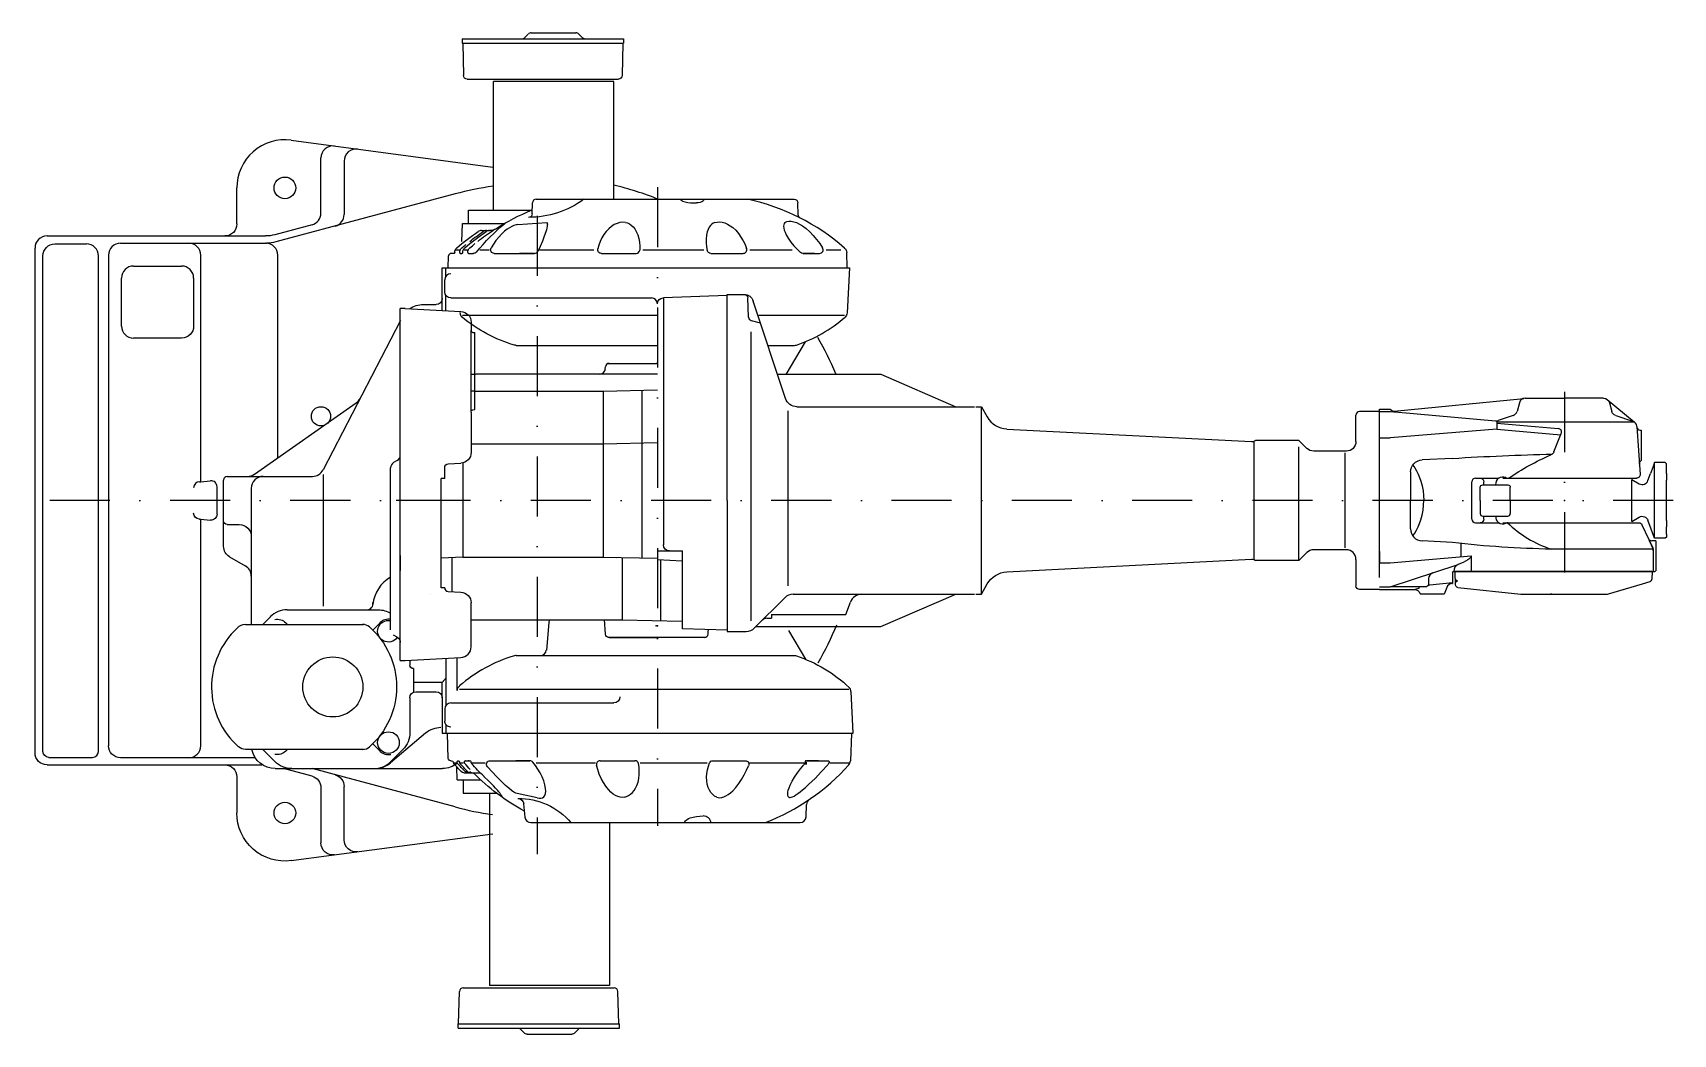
# Model space of a CAD drawing. Extents: x 980 to 2346, y 1056 to 1889.
import ezdxf

# ---------------------------------------------------------------- set-up
doc = ezdxf.new("R2010")
doc.units = 0
doc.header["$LTSCALE"] = 100
for name, pattern in [('DASHDOT', [1, 0.5, -0.25, 0, -0.25]), ('DASHED', [0.75, 0.5, -0.25]), ('GEN7', [15, 10, -2.5, 0, -2.5]), ('PHANTOM', [2.5, 1.25, -0.25, 0.25, -0.25, 0.25, -0.25])]:
    doc.linetypes.add(name, pattern=pattern)
doc.layers.get('0').update_dxf_attribs({"linetype": 'CONTINUOUS'})
doc.layers.add('7', color=4, linetype='GEN7')

msp = doc.modelspace()

# ---------------------------------------------------------------- linework, layer by layer
at = {"linetype": 'CONTINUOUS'}
for p, q in [((1389.2, 1884.578), (1392.6, 1887.968)), ((1395.1, 1888.998), (1432.2, 1888.998)), ((1438.1, 1884.578), (1434.7, 1887.968)), ((1337.5, 1884.008), (1337.5, 1880.498)), ((1337.5, 1883.998), (1471.8, 1883.998)), ((1337.5, 1880.498), (1471.8, 1880.498)), ((1338, 1880.458), (1338.7, 1853.418)), ((1407.8, 1880.498), (1471.8, 1880.498)), ((1471.3, 1880.458), (1470.6, 1853.418)), ((1471.8, 1884.008), (1471.8, 1880.498)), ((1341.7, 1850.498), (1467.6, 1850.498)), ((1363.7, 1741.498), (1363.7, 1848.498)), ((1463.7, 1848.498), (1363.7, 1848.498)), ((1463.7, 1750.498), (1463.7, 1848.498)), ((1195.3, 1799.648), (1363.2, 1777.278)), ((1220, 1738.958), (1220, 1784.928)), ((1239.3, 1782.358), (1239.3, 1737.928)), ((1150, 1729.998), (1150, 1759.998)), ((1331.7, 1754.998), (1182.5, 1715.018)), ((1399.1, 1750.498), (1613.9, 1750.498)), ((1342.9, 1730.498), (1342.9, 1741.498)), ((1342.9, 1741.498), (1395.6, 1741.498)), ((1395.8, 1738.378), (1396.1, 1747.598)), ((1617.3, 1737.498), (1616.9, 1747.598)), ((1212.6, 1729.298), (1181.7, 1721.018)), ((1337.2, 1715.498), (1337.8, 1730.498)), ((1337.8, 1730.498), (1372.9, 1730.498)), ((1342.9, 1730.498), (1372.9, 1730.498)), ((1353.6, 1724.498), (1360.8, 1724.498)), ((1384, 1729.558), (1407.9, 1731.258)), ((982, 1289.998), (982, 1709.998)), ((992, 1719.998), (1140, 1719.998)), ((998.6, 1713.398), (1024.8, 1713.398)), ((1053.1, 1713.998), (1174.7, 1713.998)), ((1140, 1719.998), (1173.9, 1719.998)), ((1332.4, 1708.498), (1335.3, 1708.498)), ((1339.3, 1708.498), (1342, 1708.498)), ((1352.2, 1708.498), (1360.1, 1708.498)), ((1401.9, 1708.498), (1447.1, 1708.498)), ((1488, 1708.498), (1538.7, 1708.498)), ((1576.9, 1708.498), (1612.3, 1708.498)), ((1640.6, 1708.498), (1652.7, 1708.498)), ((988.6, 1291.218), (988.6, 1703.398)), ((1034.8, 1291.218), (1034.8, 1703.398)), ((1043.1, 1703.998), (1043.1, 1295.998)), ((1064, 1694.998), (1104, 1694.998)), ((1120, 1515.518), (1120, 1703.998)), ((1184.1, 1535.678), (1184.1, 1703.998)), ((1321, 1693.498), (1660, 1693.498)), ((1321, 1658.288), (1321, 1693.498)), ((1324, 1686.458), (1324, 1693.498)), ((1326, 1693.498), (1326.3, 1703.568)), ((1330.5, 1705.498), (1328.3, 1705.498)), ((1336.3, 1705.498), (1337.2, 1705.498)), ((1343.1, 1705.498), (1347.1, 1705.498)), ((1347.1, 1705.498), (1346.5, 1705.498)), ((1364.2, 1705.498), (1397.7, 1705.498)), ((1397.7, 1705.498), (1385.2, 1705.498)), ((1453.4, 1705.498), (1482.3, 1705.498)), ((1544.5, 1705.498), (1571.4, 1705.498)), ((1630.8, 1705.498), (1621, 1705.498)), ((1621.2, 1705.498), (1635, 1705.498)), ((1658, 1693.498), (1657.6, 1706.348)), ((1660, 1693.498), (1658, 1656.078)), ((1054, 1644.998), (1054, 1684.998)), ((1114, 1684.998), (1114, 1644.998)), ((1323, 1673.498), (1323, 1683.498)), ((1324, 1657.718), (1324, 1670.538)), ((1328, 1668.498), (1495, 1668.498)), ((1558, 1670.378), (1505, 1668.528)), ((1505, 1668.528), (1505, 1462.998)), ((1558, 1499.998), (1558, 1671.378)), ((1558, 1671.378), (1572.2, 1671.378)), ((1575.9, 1652.598), (1575.4, 1668.478)), ((1606.7, 1584.848), (1579.8, 1665.898)), ((1286, 1366.858), (1286, 1659.728)), ((1290, 1659.728), (1286, 1659.728)), ((1290, 1659.728), (1336.5, 1657.288)), ((1304.2, 1662.998), (1315, 1662.998)), ((1305.2, 1662.998), (1316, 1662.998)), ((1337.8, 1653.998), (1500.2, 1653.998)), ((1584.5, 1653.998), (1655.9, 1653.998)), ((1286.1, 1649.708), (1221.8, 1525.398)), ((1345, 1648.308), (1345, 1641.728)), ((1345, 1573.528), (1345, 1641.728)), ((1346.5, 1639.788), (1348, 1639.718)), ((1348, 1575.548), (1348, 1639.718)), ((1578, 1399.968), (1578, 1640.318)), ((1578.1, 1649.798), (1585.7, 1647.788)), ((1104, 1634.998), (1064, 1634.998)), ((1382.6, 1628.998), (1500, 1628.998)), ((1592.1, 1628.998), (1614.2, 1628.998)), ((1607.3, 1604.778), (1623.2, 1632.048)), ((1458.8, 1613.998), (1499, 1613.998)), ((1459.8, 1613.998), (1500, 1613.998)), ((1499.6, 1613.998), (1499, 1613.998)), ((1500, 1613.998), (1500, 1613.998)), ((1345, 1604.998), (1348.5, 1604.998)), ((1500, 1604.998), (1348.9, 1604.998)), ((1499, 1604.998), (1349, 1604.998)), ((1456.7, 1609.698), (1456.8, 1611.168)), ((1600, 1604.998), (1685.9, 1604.998)), ((1685.9, 1604.998), (1748.44, 1577.998)), ((1348.2, 1590.908), (1455, 1590.908)), ((1455, 1590.908), (1500, 1591.908)), ((1455, 1590.908), (1455, 1507.788)), ((1487, 1591.618), (1487, 1507.078)), ((2113.24, 1574.308), (2221.25, 1584.878)), ((2222.34, 1584.998), (2255, 1584.998)), ((2287.66, 1584.998), (2255, 1584.998)), ((2290.6, 1584.108), (2313.17, 1565.338)), ((1164.6, 1521.798), (1249.4, 1581.178)), ((1345, 1573.528), (1345, 1540.058)), ((1346.5, 1575.468), (1348, 1575.548)), ((1609, 1428.858), (1609, 1574.668)), ((1616.2, 1577.998), (1764, 1577.998)), ((1765, 1577.998), (1769.71, 1577.998)), ((1769.71, 1421.998), (1769.71, 1577.998)), ((1769.71, 1577.998), (1774.58, 1569.478)), ((2081.5, 1548.998), (2081.5, 1570.998)), ((2101, 1573.998), (2084.5, 1573.998)), ((2101, 1499.998), (2101, 1575.998)), ((2101, 1575.998), (2110, 1575.998)), ((2101, 1573.998), (2109.79, 1573.998)), ((2110, 1575.998), (2110.9, 1575.098)), ((2110.21, 1573.978), (2114, 1573.648)), ((2114, 1573.648), (2197.78, 1566.318)), ((2212.3, 1570.638), (2199.77, 1566.548)), ((2217.51, 1581.288), (2215.58, 1574.098)), ((2292.49, 1581.288), (2294.42, 1574.098)), ((2297.7, 1570.638), (2311.8, 1566.038)), ((1790.91, 1559.428), (1994.6, 1548.928)), ((2101, 1435.998), (2101, 1563.998)), ((2198.8, 1559.208), (2110, 1551.998)), ((2198.8, 1566.338), (2198.8, 1559.208)), ((2313.6, 1564.998), (2198.8, 1564.998)), ((2198.8, 1564.228), (2249.91, 1559.758)), ((2198.8, 1559.208), (2251.99, 1554.548)), ((2315.23, 1561.638), (2318.03, 1521.708)), ((2318.25, 1558.498), (2319, 1558.498)), ((2319, 1558.498), (2319, 1533.138)), ((1345, 1547.098), (1455, 1547.098)), ((1455, 1547.098), (1500, 1548.098)), ((1996.79, 1450.698), (1996.79, 1549.298)), ((2034, 1549.998), (1997.96, 1549.998)), ((2034, 1549.998), (2040.66, 1543.338)), ((2034, 1449.998), (2034, 1544.638)), ((2101, 1551.998), (2110, 1551.998)), ((2246.33, 1540.558), (2252.43, 1555.638)), ((1283.5, 1533.318), (1280.5, 1531.588)), ((1325.8, 1530.518), (1336.5, 1531.068)), ((1338, 1530.938), (1338, 1452.878)), ((1455, 1535.998), (1455, 1452.878)), ((1487, 1536.708), (1487, 1452.258)), ((2073.5, 1540.998), (2046.31, 1540.998)), ((2072.45, 1460.498), (2072.45, 1539.498)), ((2162, 1534.998), (2136.48, 1533.678)), ((2330, 1531.498), (2328.54, 1527.498)), ((2330, 1499.998), (2330, 1531.498)), ((2339, 1531.498), (2330, 1531.498)), ((2340, 1530.498), (2339, 1531.498)), ((2340, 1527.498), (2340, 1530.498)), ((1120, 1515.518), (1127.9, 1516.328)), ((1139, 1461.768), (1139, 1516.998)), ((1142, 1519.998), (1212.9, 1519.998)), ((1222, 1411.918), (1222, 1521.518)), ((1278, 1392.268), (1278, 1527.258)), ((1323, 1518.318), (1320, 1518.318)), ((1320, 1451.878), (1320, 1518.318)), ((1320, 1427.418), (1320, 1518.318)), ((1323, 1520.858), (1323, 1527.518)), ((1323, 1518.318), (1323, 1520.858)), ((2127, 1523.688), (2127, 1499.998)), ((2181, 1518.498), (2199.13, 1518.498)), ((2203.71, 1518.498), (2315.03, 1518.498)), ((2311.05, 1482.498), (2311.05, 1517.498)), ((2311.05, 1517.498), (2317.34, 1513.858)), ((2324.54, 1516.478), (2326.72, 1522.498)), ((2328.54, 1527.498), (2326.72, 1522.498)), ((2340, 1522.498), (2340, 1527.498)), ((2340, 1522.498), (2340, 1516.748)), ((2340, 1483.248), (2340, 1516.748)), ((1119, 1515.518), (1120, 1515.518)), ((1133.5, 1488.638), (1133.5, 1511.358)), ((1162, 1509.998), (1162, 1396.868)), ((1455, 1508.288), (1455, 1508.288)), ((2178, 1499.998), (2178, 1515.498)), ((2185, 1499.998), (2185, 1510.998)), ((2187, 1512.998), (2208, 1512.998)), ((2188, 1512.998), (2188, 1515.498)), ((2210, 1499.998), (2210, 1510.998)), ((1558, 1499.998), (1558, 1390.998)), ((2127, 1476.298), (2127, 1499.998)), ((2178, 1484.498), (2178, 1499.998)), ((2185, 1499.998), (2185, 1488.998)), ((2210, 1499.998), (2210, 1488.998)), ((2330, 1468.498), (2330, 1499.998)), ((1119, 1484.478), (1120, 1484.478)), ((1120, 1295.998), (1120, 1484.478)), ((1120, 1484.478), (1127.9, 1483.658)), ((1142, 1479.998), (1152, 1479.998)), ((2181, 1481.498), (2199.13, 1481.498)), ((2187, 1486.998), (2208, 1486.998)), ((2188, 1484.498), (2188, 1486.998)), ((2203.71, 1481.498), (2316.83, 1481.498)), ((2311.05, 1482.498), (2317.34, 1486.128)), ((2319.55, 1479.758), (2325.27, 1467.498)), ((2330, 1468.498), (2324.54, 1483.508)), ((2340, 1483.248), (2340, 1477.998)), ((2340, 1471.998), (2340, 1477.998)), ((1455, 1464.498), (1455, 1464.498)), ((2162, 1464.998), (2136.48, 1466.318)), ((2168.68, 1464.228), (2168.68, 1453.098)), ((2325.27, 1467.498), (2328.53, 1460.498)), ((2325.59, 1466.798), (2329, 1459.498)), ((2331, 1466.498), (2327.65, 1466.498)), ((2339, 1468.498), (2330, 1468.498)), ((2331, 1466.498), (2331, 1441.318)), ((2340, 1469.498), (2339, 1468.498)), ((2340, 1471.998), (2340, 1469.498)), ((1144, 1453.108), (1157, 1445.598)), ((1338, 1452.878), (1320, 1451.878)), ((1329, 1452.378), (1329, 1424.248)), ((1338, 1452.878), (1455, 1452.878)), ((1455, 1452.888), (1500, 1451.888)), ((1455, 1452.878), (1465.7, 1452.638)), ((1471, 1400.748), (1471, 1452.238)), ((1500, 1457.998), (1521, 1457.998)), ((1500, 1450.938), (1520.7, 1449.798)), ((1503, 1400.028), (1503, 1450.778)), ((1521, 1393.288), (1521, 1457.998)), ((1790.91, 1440.558), (1994.6, 1451.058)), ((2034, 1449.998), (1997.96, 1449.998)), ((2034, 1449.998), (2040.66, 1456.648)), ((2073.5, 1458.998), (2046.31, 1458.998)), ((2081.5, 1450.998), (2081.5, 1428.998)), ((2101, 1457.498), (2101, 1448.498)), ((2101, 1447.998), (2110, 1447.998)), ((2110, 1447.998), (2177.29, 1453.848)), ((2177.29, 1453.848), (2177.29, 1440.998)), ((2329, 1459.498), (2244.13, 1459.498)), ((2329, 1459.498), (2329, 1440.998)), ((2110, 1427.998), (2166.51, 1446.718)), ((2142, 1434.988), (2142, 1430.998)), ((2162, 1440.198), (2162, 1430.998)), ((2162.8, 1440.998), (2255, 1440.998)), ((2328, 1440.998), (2164, 1440.998)), ((2164.4, 1429.568), (2164, 1440.998)), ((2255, 1440.998), (2328, 1440.998)), ((2321, 1440.998), (2330.34, 1440.998)), ((2328, 1440.998), (2327.77, 1434.428)), ((1311, 1421.358), (1311, 1421.358)), ((1311, 1421.358), (1311, 1421.358)), ((1311, 1421.358), (1311, 1421.358)), ((1311, 1421.358), (1311, 1421.358)), ((1323, 1427.418), (1320, 1427.418)), ((1323, 1427.418), (1323, 1427.268)), ((1325.8, 1424.268), (1336.5, 1423.708)), ((1336, 1421.358), (1336, 1421.358)), ((1336, 1421.358), (1336, 1421.358)), ((1336, 1421.358), (1336, 1421.358)), ((1336, 1421.358), (1336, 1421.358)), ((1613.1, 1421.998), (1764, 1421.998)), ((1685.9, 1394.998), (1748.44, 1421.998)), ((1765, 1421.998), (1769.71, 1421.998)), ((1769.71, 1421.998), (1774.58, 1430.508)), ((2101, 1425.998), (2084.5, 1425.998)), ((2101, 1427.998), (2110, 1427.998)), ((2101, 1425.998), (2130.77, 1425.998)), ((2139, 1427.998), (2110.13, 1427.998)), ((2155, 1421.998), (2135, 1421.998)), ((2143.09, 1429.878), (2161.98, 1431.698)), ((2157.06, 1427.658), (2155, 1421.998)), ((2161.28, 1430.928), (2162, 1430.998)), ((2166.18, 1427.658), (2218.73, 1422.018)), ((2219.27, 1421.998), (2255, 1421.998)), ((2244.44, 1421.998), (2243.5, 1421.998)), ((2255, 1421.998), (2290.27, 1421.998)), ((2291.7, 1422.208), (2320.05, 1430.688)), ((2320.07, 1430.698), (2326.35, 1432.578)), ((1192, 1408.998), (1267.8, 1408.998)), ((1345, 1403.728), (1345, 1414.728)), ((1580.9, 1393.928), (1606.1, 1419.068)), ((1657, 1404.998), (1660.8, 1415.418)), ((1157.1, 1396.868), (1255.3, 1396.868)), ((1171.6, 1396.868), (1177.9, 1403.138)), ((1192.1, 1396.868), (1190.7, 1398.248)), ((1263.1, 1392.208), (1269.2, 1398.248)), ((1345, 1378.278), (1345, 1403.728)), ((1345, 1400.748), (1471, 1400.748)), ((1409.6, 1398.428), (1407.6, 1375.558)), ((1456.8, 1388.818), (1456.1, 1400.988)), ((1471, 1400.748), (1520.4, 1399.648)), ((1558, 1391.998), (1521, 1393.288)), ((1582, 1394.998), (1685.9, 1394.998)), ((1591.1, 1401.998), (1595, 1401.998)), ((1595, 1404.998), (1657, 1404.998)), ((1595, 1404.998), (1595, 1401.998)), ((1283.5, 1386.208), (1280.5, 1387.938)), ((1539.2, 1385.998), (1458.8, 1385.998)), ((1459.8, 1385.998), (1500, 1385.998)), ((1540.2, 1385.998), (1500, 1385.998)), ((1542.2, 1388.818), (1542.3, 1390.288)), ((1558, 1390.998), (1573.9, 1390.998)), ((1609.3, 1391.758), (1623.2, 1367.938)), ((1286, 1366.858), (1290, 1366.858)), ((1290, 1366.858), (1336.5, 1369.288)), ((1294, 1367.068), (1294, 1363.058)), ((1324, 1368.638), (1324, 1353.108)), ((1333.4, 1341.758), (1333.4, 1369.128)), ((1382.6, 1370.998), (1610.4, 1370.998)), ((1609.3, 1370.998), (1614.2, 1370.998)), ((1297, 1360.058), (1297, 1340.448)), ((1324, 1353.108), (1324, 1329.458)), ((1297, 1348.868), (1321, 1348.868)), ((1299, 1340.868), (1316, 1340.868)), ((1321, 1335.868), (1321, 1347.618)), ((1321.8, 1349.748), (1323.1, 1350.988)), ((1335.4, 1342.998), (1659.4, 1342.998)), ((1663, 1306.498), (1661.2, 1341.048)), ((1294, 1335.868), (1294, 1306.918)), ((1321, 1335.868), (1321, 1306.498)), ((1323, 1326.498), (1323, 1316.498)), ((1328, 1331.498), (1463.9, 1331.498)), ((1324, 1313.538), (1324, 1306.498)), ((1269.2, 1291.478), (1263.1, 1297.518)), ((1307, 1306.278), (1277.9, 1281.708)), ((1321, 1306.498), (1663, 1306.498)), ((1326, 1285.428), (1325.2, 1306.198)), ((1661.5, 1306.198), (1660.7, 1283.288)), ((993.6, 1286.218), (1029.8, 1286.218)), ((1165.2, 1285.998), (1053.1, 1285.998)), ((1255.5, 1292.868), (1157.1, 1292.868)), ((1171.6, 1292.868), (1181.6, 1282.848)), ((1190.7, 1291.478), (1192.1, 1292.868)), ((1278.2, 1282.848), (1288.1, 1292.778)), ((1328, 1283.498), (1328.7, 1283.498)), ((1334.4, 1283.498), (1334.4, 1283.498)), ((1340.3, 1283.498), (1344, 1283.498)), ((1343.2, 1283.498), (1342.5, 1283.498)), ((1360.9, 1283.498), (1394, 1283.498)), ((1394.8, 1283.498), (1382.3, 1283.498)), ((1452.3, 1283.498), (1481.4, 1283.498)), ((1546.3, 1283.498), (1573.2, 1283.498)), ((1623.9, 1283.498), (1642, 1283.498)), ((1634.1, 1283.498), (1624.4, 1283.498)), ((992, 1279.998), (1140, 1279.998)), ((1140, 1279.998), (1170.9, 1279.998)), ((1150, 1269.998), (1150, 1239.998)), ((1182, 1276.998), (1321.2, 1276.998)), ((1212.6, 1270.688), (1188.9, 1277.028)), ((1331.7, 1244.988), (1212.6, 1276.898)), ((1330.2, 1281.848), (1330.2, 1282.048)), ((1333.1, 1281.498), (1330.7, 1281.498)), ((1333.5, 1267.498), (1333.1, 1278.188)), ((1333.5, 1281.848), (1333.4, 1282.458)), ((1335.5, 1281.848), (1335.4, 1282.528)), ((1338.5, 1281.498), (1336.2, 1281.498)), ((1338.9, 1273.498), (1346.8, 1273.498)), ((1339.4, 1281.848), (1339.3, 1282.458)), ((1341.5, 1273.498), (1346.3, 1273.498)), ((1345.1, 1281.848), (1345, 1282.528)), ((1345.3, 1273.498), (1352.3, 1273.498)), ((1356.6, 1281.498), (1345.5, 1281.498)), ((1448.6, 1281.498), (1399.2, 1281.498)), ((1541.4, 1281.498), (1485.6, 1281.498)), ((1621.8, 1281.498), (1577.1, 1281.498)), ((1622.4, 1280.988), (1624.4, 1280.988)), ((1622.8, 1281.998), (1624.4, 1281.998)), ((1659.7, 1281.498), (1643.5, 1281.498)), ((1220, 1261.028), (1220, 1215.058)), ((1239.3, 1217.628), (1239.3, 1262.068)), ((1333.5, 1267.498), (1353, 1267.498)), ((1338.3, 1267.498), (1338.3, 1256.498)), ((1338.3, 1256.498), (1366.1, 1256.498)), ((1360.2, 1256.498), (1360.2, 1096.498)), ((1400, 1252.468), (1383.4, 1256.098)), ((1389.9, 1236.558), (1388.9, 1247.488)), ((1623.8, 1236.818), (1624.2, 1247.148)), ((1394.8, 1231.998), (1618.8, 1231.998)), ((1460.2, 1231.998), (1460.2, 1096.498)), ((1195.3, 1200.348), (1363.2, 1222.718)), ((1338.3, 1094.498), (1464.1, 1094.498)), ((1460.2, 1096.498), (1360.2, 1096.498)), ((1334.6, 1064.528), (1335.3, 1091.568)), ((1467.9, 1064.528), (1467.1, 1091.568)), ((1334.1, 1064.498), (1468.4, 1064.498)), ((1334.1, 1060.988), (1334.1, 1064.498)), ((1334.1, 1060.998), (1468.4, 1060.998)), ((1385.8, 1060.408), (1389.2, 1057.018)), ((1391.7, 1055.998), (1428.8, 1055.998)), ((1404.3, 1064.498), (1468.4, 1064.498)), ((1434.6, 1060.408), (1431.3, 1057.018)), ((1468.4, 1060.988), (1468.4, 1064.498))]:
    msp.add_line(p, q, dxfattribs=at)
at = {"linetype": 'PHANTOM'}
for p, q in [((1348, 1639.718), (1348.2, 1639.708)), ((1348, 1575.548), (1348.2, 1575.548)), ((2101, 1427.998), (2101.25, 1427.998))]:
    msp.add_line(p, q, dxfattribs=at)
at = {"linetype": 'DASHED'}
for p, q in [((1348.2, 1590.908), (1345, 1590.908)), ((1344.8, 1547.098), (1345, 1547.098)), ((1286, 1454.108), (1286, 1441.608))]:
    msp.add_line(p, q, dxfattribs=at)
at = {"linetype": 'DASHDOT'}
msp.add_line((1320, 1499.998), (1282.5, 1499.998), dxfattribs=at)
at = {"linetype": 'CONTINUOUS'}
for points in [[(1519.3, 1750.498, 0), (1519.4, 1750.128, 0), (1519.7, 1749.758, 0), (1520.3, 1749.378, 0), (1521, 1749.008, 0), (1522, 1748.668, 0), (1523.2, 1748.348, 0), (1525.3, 1747.958, 0), (1527.7, 1747.668, 0), (1530.2, 1747.508, 0), (1532.6, 1747.458, 0)], [(1538.8, 1750.498, 0), (1538.7, 1749.938, 0), (1538.4, 1749.378, 0), (1537.8, 1748.838, 0), (1537, 1748.348, 0), (1535.6, 1747.848, 0), (1534.1, 1747.548, 0), (1532.6, 1747.458, 0)], [(1384, 1729.558, 0), (1382.4, 1729.318, 0), (1380.6, 1728.798, 0), (1378.8, 1727.998, 0), (1376.8, 1726.908, 0), (1374.9, 1725.538, 0), (1372.8, 1723.888, 0), (1370.4, 1721.598, 0), (1368, 1718.998, 0), (1365.7, 1716.158, 0), (1363.6, 1713.148, 0), (1361.6, 1710.038, 0)], [(1407.9, 1731.258, 0), (1408.2, 1731.008, 0), (1408.4, 1730.568, 0), (1408.5, 1729.918, 0), (1408.4, 1729.058, 0), (1408.3, 1727.988, 0), (1408.1, 1726.708, 0), (1407.7, 1725.238, 0), (1407.2, 1723.578, 0), (1405.9, 1719.818, 0), (1404.3, 1715.668, 0), (1402.4, 1711.378, 0), (1400.4, 1707.178, 0)], [(1473.4, 1731.258, 0), (1471.2, 1731.398, 0), (1468.9, 1731.158, 0), (1466.5, 1730.508, 0), (1464.1, 1729.438, 0), (1461.8, 1727.938, 0), (1459.5, 1726.028, 0), (1457.4, 1723.748, 0), (1455.5, 1721.168, 0), (1453.9, 1718.338, 0), (1452.5, 1715.358, 0), (1451.3, 1712.278, 0), (1450.5, 1709.188, 0)], [(1473.4, 1731.258, 0), (1475.1, 1730.868, 0), (1476.7, 1730.138, 0), (1478.3, 1729.078, 0), (1479.9, 1727.658, 0), (1481.3, 1725.918, 0), (1482.5, 1723.858, 0), (1483.7, 1721.058, 0), (1484.6, 1717.988, 0), (1485.1, 1714.758, 0), (1485.3, 1711.498, 0), (1485.3, 1708.288, 0)], [(1547.9, 1731.258, 0), (1546.6, 1730.768, 0), (1545.4, 1729.948, 0), (1544.2, 1728.788, 0), (1543.2, 1727.298, 0), (1542.3, 1725.478, 0), (1541.6, 1723.378, 0), (1541, 1720.538, 0), (1540.7, 1717.458, 0), (1540.7, 1714.248, 0), (1541, 1711.028, 0), (1541.5, 1707.898, 0)], [(1547.9, 1731.258, 0), (1549.8, 1731.608, 0), (1551.9, 1731.668, 0), (1554, 1731.408, 0), (1556.2, 1730.808, 0), (1558.4, 1729.868, 0), (1560.6, 1728.578, 0), (1562.8, 1726.968, 0), (1565.2, 1724.698, 0), (1567.5, 1722.068, 0), (1569.6, 1719.148, 0), (1571.4, 1716.028, 0), (1573, 1712.778, 0), (1574.3, 1709.488, 0)], [(1606.1, 1731.258, 0), (1605.6, 1730.428, 0), (1605.2, 1729.368, 0), (1605.1, 1728.098, 0), (1605.2, 1726.608, 0), (1605.6, 1724.918, 0), (1606.3, 1723.048, 0), (1607.3, 1721.038, 0), (1609, 1718.048, 0), (1611.2, 1714.978, 0), (1613.7, 1711.918, 0), (1616.4, 1708.998, 0), (1619.2, 1706.288, 0)], [(1606.1, 1731.258, 0), (1607.7, 1731.908, 0), (1609.5, 1732.248, 0), (1611.4, 1732.238, 0), (1613.6, 1731.848, 0), (1615.9, 1731.078, 0), (1618.4, 1729.918, 0), (1620.9, 1728.378, 0), (1623.9, 1726.138, 0), (1626.9, 1723.458, 0), (1629.8, 1720.428, 0), (1632.6, 1717.128, 0), (1635.2, 1713.648, 0), (1637.5, 1710.088, 0)], [(1331.3, 1706.238, 0), (1331.3, 1705.968, 0), (1331.1, 1705.708, 0), (1330.8, 1705.548, 0), (1330.5, 1705.498, 0)], [(1335.5, 1706.238, 0), (1335.5, 1705.968, 0), (1335.7, 1705.708, 0), (1336, 1705.548, 0), (1336.3, 1705.498, 0)], [(1338, 1706.238, 0), (1337.9, 1705.968, 0), (1337.8, 1705.708, 0), (1337.5, 1705.548, 0), (1337.2, 1705.498, 0)], [(1342.2, 1706.238, 0), (1342.3, 1705.968, 0), (1342.5, 1705.708, 0), (1342.8, 1705.548, 0), (1343.1, 1705.498, 0)], [(2128.82, 1529.448, 0), (2130.44, 1527.158, 0), (2131.94, 1524.658, 0), (2133.31, 1521.958, 0), (2134.53, 1519.088, 0), (2135.57, 1516.078, 0), (2136.63, 1512.158, 0), (2137.38, 1508.128, 0), (2137.84, 1504.048, 0), (2138, 1499.998, 0)], [(2128.82, 1470.548, 0), (2130.44, 1472.828, 0), (2131.94, 1475.328, 0), (2133.31, 1478.028, 0), (2134.53, 1480.898, 0), (2135.57, 1483.908, 0), (2136.63, 1487.828, 0), (2137.38, 1491.858, 0), (2137.84, 1495.938, 0), (2138, 1499.998, 0)], [(2177.29, 1453.848, 0), (2177.32, 1453.458, 0), (2177.18, 1453.008, 0), (2176.84, 1452.468, 0), (2176.28, 1451.878, 0), (2175.52, 1451.228, 0), (2174.56, 1450.548, 0), (2172.81, 1449.498, 0), (2170.79, 1448.468, 0), (2168.64, 1447.528, 0), (2166.51, 1446.718, 0)], [(1370.7, 1253.178, 0), (1370.7, 1253.388, 0), (1370.7, 1253.748, 0), (1370.5, 1254.238, 0), (1370.1, 1254.888, 0), (1369.5, 1255.688, 0), (1368.8, 1256.628, 0), (1368, 1257.708, 0), (1366.9, 1258.908, 0), (1365.4, 1260.658, 0), (1363.6, 1262.558, 0), (1359.7, 1266.498, 0), (1355.7, 1270.318, 0)], [(1383.4, 1256.098, 0), (1382.2, 1256.548, 0), (1380.6, 1257.448, 0), (1378.6, 1258.828, 0), (1376.3, 1260.668, 0), (1373.7, 1262.948, 0), (1370.1, 1266.338, 0), (1366.3, 1270.178, 0), (1362.4, 1274.308, 0), (1358.7, 1278.528, 0)], [(1400, 1252.468, 0), (1401.6, 1252.258, 0), (1403, 1252.328, 0), (1404.3, 1252.728, 0), (1405.4, 1253.498, 0), (1406.3, 1254.668, 0), (1406.9, 1256.238, 0), (1407.1, 1258.188, 0), (1407, 1260.478, 0), (1406.4, 1263.448, 0), (1405.4, 1266.658, 0), (1404, 1269.998, 0), (1402.4, 1273.328, 0), (1400.5, 1276.548, 0), (1398.5, 1279.568, 0), (1396.4, 1282.338, 0)], [(1472.6, 1253.178, 0), (1470.9, 1252.978, 0), (1469.1, 1253.108, 0), (1467.2, 1253.598, 0), (1465.2, 1254.478, 0), (1463.2, 1255.748, 0), (1461.2, 1257.408, 0), (1459.3, 1259.438, 0), (1457.1, 1262.218, 0), (1455.1, 1265.378, 0), (1453.3, 1268.808, 0), (1451.7, 1272.418, 0), (1450.5, 1276.108, 0), (1449.4, 1279.768, 0)], [(1472.6, 1253.178, 0), (1474.3, 1253.688, 0), (1476, 1254.478, 0), (1477.6, 1255.568, 0), (1479.2, 1256.968, 0), (1480.6, 1258.658, 0), (1481.9, 1260.628, 0), (1483, 1262.848, 0), (1484, 1265.698, 0), (1484.6, 1268.738, 0), (1485, 1271.878, 0), (1485, 1275.038, 0), (1484.8, 1278.138, 0), (1484.3, 1281.098, 0)], [(1549.4, 1253.178, 0), (1547.7, 1254.048, 0), (1546.1, 1255.288, 0), (1544.6, 1256.918, 0), (1543.3, 1258.928, 0), (1542.3, 1261.288, 0), (1541.5, 1263.938, 0), (1541.1, 1266.818, 0), (1541, 1269.828, 0), (1541.2, 1272.898, 0), (1541.7, 1275.928, 0), (1542.5, 1278.848, 0), (1543.5, 1281.598, 0)], [(1549.4, 1253.178, 0), (1550.7, 1252.828, 0), (1552.1, 1252.728, 0), (1553.7, 1252.918, 0), (1555.3, 1253.418, 0), (1557, 1254.228, 0), (1558.9, 1255.358, 0), (1560.8, 1256.798, 0), (1562.7, 1258.548, 0), (1565.2, 1261.308, 0), (1567.7, 1264.478, 0), (1570, 1267.968, 0), (1572.2, 1271.668, 0), (1574.2, 1275.488, 0), (1575.9, 1279.318, 0)], [(1609.4, 1253.178, 0), (1608.9, 1253.838, 0), (1608.6, 1254.748, 0), (1608.5, 1255.938, 0), (1608.6, 1257.378, 0), (1609, 1259.078, 0), (1609.6, 1261.018, 0), (1610.5, 1263.148, 0), (1612.2, 1266.408, 0), (1614.2, 1269.868, 0), (1616.6, 1273.388, 0), (1619.2, 1276.838, 0), (1621.8, 1280.118, 0)], [(1609.4, 1253.178, 0), (1609.9, 1252.928, 0), (1610.6, 1252.878, 0), (1611.5, 1253.058, 0), (1612.6, 1253.458, 0), (1613.9, 1254.108, 0), (1615.3, 1255.018, 0), (1617, 1256.168, 0), (1618.9, 1257.558, 0), (1620.9, 1259.188, 0), (1623.3, 1261.268, 0), (1625.9, 1263.588, 0), (1631.3, 1268.768, 0), (1636.7, 1274.378, 0), (1641.9, 1280.068, 0)], [(1522.8, 1231.998, 0), (1522.9, 1232.668, 0), (1523.3, 1233.358, 0), (1523.9, 1234.048, 0), (1524.8, 1234.718, 0), (1525.9, 1235.358, 0), (1527.3, 1235.938, 0), (1529.8, 1236.658, 0), (1532.5, 1237.178, 0), (1535.4, 1237.478, 0), (1538.2, 1237.568, 0)], [(1544.5, 1231.998, 0), (1544.4, 1233.008, 0), (1544, 1234.048, 0), (1543.4, 1235.048, 0), (1542.6, 1235.938, 0), (1541.6, 1236.658, 0), (1540.5, 1237.178, 0), (1539.3, 1237.478, 0), (1538.2, 1237.568, 0)]]:
    msp.add_polyline3d(points, dxfattribs=at)
for centre, radius in [((1190, 1759.998), 9), ((1220, 1569.998), 8), ((1229.9, 1344.868), 25), ((1276.2, 1298.548), 9), ((1190, 1239.998), 9)]:
    msp.add_circle(centre, radius, dxfattribs=at)
for centre, radius, start, end in [((1387.8, 1885.998), 2, 270, 315), ((1395.1, 1885.498), 3.5, 90, 135), ((1432.2, 1885.498), 3.5, 45, 90), ((1190, 1759.998), 40, 82.414, 180), ((1230, 1784.928), 10, 82.414, 180), ((1249.3, 1782.358), 10, 82.414, 180), ((1400, 1499.998), 264, 98.003, 105), ((1400, 1499.998), 270, 68.02, 76.361), ((1399.1, 1747.498), 3, 90, 178), ((1537.3, 1574.488), 180, 48.808, 77.911), ((1210, 1738.958), 10, 285, 0), ((1229.3, 1737.928), 10, 285, 0), ((1353.6, 1719.498), 5, 90, 123), ((1357.7, 1719.498), 5, 90, 123), ((1360.3, 1719.498), 5, 90, 123), ((992, 1709.998), 10, 90, 180), ((1024.8, 1703.398), 10, 0, 90), ((1053.1, 1703.998), 10, 90, 180), ((1110, 1703.998), 10, 360, 90), ((1174.1, 1703.998), 10, 360, 90), ((1397.7, 1708.498), 3, 270, 333.9405), ((1482.3, 1708.498), 3, 270, 356.05034), ((1571.4, 1708.498), 3, 270, 19.428), ((1635, 1708.498), 3, 270, 32.03), ((1064, 1684.998), 10, 90, 180), ((1104, 1684.998), 10, 0, 90), ((1328.3, 1703.498), 2, 90, 178), ((1328, 1683.498), 5, 90, 180), ((1495, 1663.498), 5, 360, 90), ((1340.6, 1656.318), 5, 180, 244.039), ((1578.9, 1652.698), 3, 182, 255), ((1577.4, 1742.948), 120, 288.6642, 311.1417), ((1064, 1644.998), 10, 180, 270), ((1347, 1641.728), 2, 180, 255.522), ((1614.2, 1633.998), 5, 270, 288.6643), ((1400, 1499.998), 270, 22.95, 30.138), ((1459.8, 1610.998), 3, 90, 176.634), ((1451.8, 1609.998), 5, 270, 356.63354), ((1243.6, 1589.368), 10, 305, 332.6392), ((2222.34, 1579.998), 5, 90, 165), ((2084.5, 1570.998), 3, 90, 180), ((2112.94, 1577.298), 3, 221.94, 275.5857), ((2114.43, 1578.638), 5, 225, 265), ((2210.75, 1575.388), 5, 288.0605, 345), ((1791.94, 1579.408), 20, 209.745, 267.0492), ((2198.22, 1571.298), 5, 265, 288.0605), ((2249.65, 1556.768), 3, 337.9818, 85), ((2310.25, 1561.288), 5, 4, 71.94), ((2318.25, 1561.498), 3, 184, 265.1801), ((2318.25, 1561.498), 3, 265.1801, 270), ((1994.86, 1553.928), 5, 267.0492, 308.1614), ((1283, 1527.258), 5, 120, 180), ((1281, 1537.648), 5, 300, 0), ((1128.5, 1511.358), 5, 0, 95.856), ((1142, 1516.998), 3, 90, 180), ((1158.8, 1529.998), 10, 270, 305), ((1172, 1509.998), 10, 90, 180), ((1212.9, 1529.998), 10, 270, 332.6392), ((2181, 1515.498), 3, 90, 180), ((2203.71, 1513.498), 6, 65.38, 184.278), ((2199.13, 1523.498), 5, 270, 294.62), ((2208.29, 1523.498), 5, 245.38, 270), ((2319.84, 1518.188), 5, 240, 340), ((1119, 1510.518), 5, 90, 180), ((2187, 1488.998), 2, 180, 270), ((2208, 1488.998), 2, 270, 0), ((2137, 1476.298), 10, 180, 267.0392), ((2181, 1484.498), 3, 180, 270), ((2203.71, 1486.498), 6, 174.829, 294.62), ((2208.29, 1476.498), 5, 90, 114.62), ((2272.12, 1547.078), 91.95, 225.502, 252.277), ((2327.65, 1469.498), 3, 205, 270), ((2046.31, 1450.998), 8, 90, 135), ((2073.5, 1450.998), 8, 360, 90), ((2324, 1458.388), 5, 0, 25), ((1152, 1436.938), 10, 360, 60), ((1293.1, 1410.328), 30, 120.302, 173.983), ((2147, 1434.988), 5, 108.328, 180), ((2169.12, 1441.178), 6.119, 115.211, 181.719), ((2166.21, 1434.998), 2, 182, 270), ((2325.77, 1434.498), 2, 286.6761, 358), ((1326, 1427.268), 3, 180, 267), ((1613.1, 1411.998), 10, 90, 135), ((1670.2, 1411.998), 10, 90, 160), ((2161.76, 1425.948), 5, 95.492, 160), ((2219.27, 1426.998), 5, 263.8845, 270), ((2290.27, 1426.998), 5, 270, 286.6761), ((2302.89, 1428.688), 3, 286.6761, 302.1949), ((1192, 1388.998), 20, 90, 135), ((1258.3, 1413.998), 5, 270, 12.48), ((1195.4, 1344.868), 66.5, 132.803, 228.59), ((1156.9, 1388.368), 8.5, 90, 141.503), ((1254.7, 1388.368), 8.5, 48.59, 90), ((1276.2, 1391.178), 10, 79.023, 135), ((1414.6, 1397.998), 5, 146.697, 175), ((1573.9, 1400.998), 10, 270, 315), ((1591.1, 1396.998), 5, 90, 135), ((1400, 1499.998), 270, 329.9995, 337.4866), ((1539.2, 1388.998), 3, 270, 356.63354), ((1416.5, 1251.638), 124.287, 106.535, 130.848), ((1336, 1378.278), 9, 273, 0), ((1382.6, 1365.998), 5, 90, 106.535), ((1402.6, 1375.998), 5, 270, 355), ((1656.2, 1340.788), 5, 3, 46.74), ((1328, 1326.498), 5, 90, 180), ((1319.9, 1290.998), 20, 90, 130.175), ((1029.8, 1291.218), 5, 270, 0), ((1110, 1295.998), 10, 270, 0), ((1254.8, 1301.368), 8.5, 270, 311.4096), ((1276.2, 1298.548), 10, 225, 280.9774), ((1340.3, 1282.498), 1, 90, 182), ((1344, 1282.498), 1, 2, 90), ((1394, 1280.498), 3, 37.925, 90), ((1452.3, 1280.498), 3, 90, 193.921), ((1481.4, 1280.498), 3, 11.679, 90), ((1623.9, 1282.498), 1, 90, 171.882), ((1264.1, 1296.998), 20, 270, 315), ((1265, 1296.998), 20, 270, 310.1751), ((1331.2, 1281.888), 1, 182, 221.227), ((1346.1, 1281.888), 1, 182, 221.227), ((1525, 1399.858), 180, 291.1639, 318.3087), ((1655.7, 1283.458), 5, 318.3087, 357.99999), ((1400, 1499.998), 264, 255, 261.9127), ((1629.2, 1246.968), 5, 124.271, 178), ((1394.8, 1236.998), 5, 185, 270), ((1618.8, 1236.998), 5, 270, 358), ((1338.3, 1091.498), 3, 90, 178.5), ((1464.1, 1091.498), 3, 1.5, 90), ((1436.1, 1058.998), 2, 90, 135)]:
    msp.add_arc(centre, radius, start, end, dxfattribs=at)
at = {"linetype": 'CONTINUOUS', "extrusion": (1.53869e-14, 3.79962e-14, -1)}
msp.add_arc((-1439.5, 1885.998), 2, 270, 315, dxfattribs=at)
at = {"linetype": 'CONTINUOUS', "extrusion": (-1.44492e-15, -1.37056e-15, -1)}
msp.add_arc((-1341.7, 1853.498), 3, 270, 358.5, dxfattribs=at)
at = {"linetype": 'CONTINUOUS', "extrusion": (-1.33227e-15, 1.4803e-15, -1)}
msp.add_arc((-1467.6, 1853.498), 3, 181.5, 270, dxfattribs=at)
at = {"linetype": 'CONTINUOUS', "extrusion": (-9.63361e-18, -2.86871e-15, -1)}
msp.add_arc((-1393, 1812.888), 77.402, 233.711, 270.1924, dxfattribs=at)
at = {"linetype": 'CONTINUOUS', "extrusion": (1.4329e-15, 1.38312e-15, -1)}
msp.add_arc((-1613.9, 1747.498), 3, 90, 178, dxfattribs=at)
at = {"linetype": 'CONTINUOUS', "extrusion": (-2.38138e-15, 4.76056e-15, -1)}
msp.add_arc((-1462.7, 1574.488), 180, 57.19, 68.21, dxfattribs=at)
at = {"linetype": 'CONTINUOUS', "extrusion": (6.19733e-15, -5.94203e-15, -1)}
msp.add_arc((-1392.8, 1738.478), 3, 182, 270.1924, dxfattribs=at)
at = {"linetype": 'CONTINUOUS', "extrusion": (4.3452e-15, 2.8179e-15, -1)}
msp.add_arc((-1620.3, 1737.598), 3, 296.9579, 358.00001, dxfattribs=at)
at = {"linetype": 'CONTINUOUS', "extrusion": (-4.44089e-16, 4.44089e-16, -1)}
for centre in [(-1140, 1729.998), (-1104, 1644.998)]:
    msp.add_arc(centre, 10, 180, 270, dxfattribs=at)
at = {"linetype": 'CONTINUOUS', "extrusion": (-7.99361e-15, 5.9804e-14, -1)}
msp.add_arc((-1173.9, 1749.998), 30, 255, 270, dxfattribs=at)
at = {"linetype": 'CONTINUOUS', "extrusion": (7.78804e-15, -9.98496e-15, -1)}
msp.add_arc((-1451.3, 1574.338), 180, 48.913, 56.069, dxfattribs=at)
at = {"linetype": 'CONTINUOUS', "extrusion": (-3.89402e-15, 4.99248e-15, -1)}
msp.add_arc((-1458, 1574.338), 180, 48.913, 56.069, dxfattribs=at)
at = {"linetype": 'CONTINUOUS', "extrusion": (0, 0, -1)}
for centre, radius, start, end in [((-1455.5, 1574.338), 180, 51.646, 56.069), ((-1453.4, 1708.498), 3, 270, 13.367), ((-1544.5, 1708.498), 3, 270, 348.4735), ((-1347.1, 1708.498), 3, 219.504, 270), ((-1505, 1663.558), 5, 360, 88), ((-1572.4, 1668.378), 3, 90, 178), ((-1336, 1648.308), 9, 93, 180), ((-1653, 1656.338), 5, 183, 228.858), ((-2316.83, 1478.498), 3, 90, 155), ((-1463.9, 1336.498), 5, 180, 270), ((-1328, 1316.498), 5, 269.9999, 0), ((-1328, 1285.498), 2, 270, 358), ((-1341.5, 1274.498), 1, 270, 0), ((-1345.3, 1274.498), 1, 270, 0), ((-1391.7, 1059.498), 3.5, 270, 315)]:
    msp.add_arc(centre, radius, start, end, dxfattribs=at)
at = {"linetype": 'CONTINUOUS', "extrusion": (1.6866e-14, -1.58611e-14, -1)}
msp.add_arc((-1494.5, 1586.948), 188.074, 39.504, 49.85, dxfattribs=at)
at = {"linetype": 'CONTINUOUS', "extrusion": (1.40914e-14, -1.99096e-14, -1)}
msp.add_arc((-1462.2, 1574.338), 180, 51.646, 56.797, dxfattribs=at)
at = {"linetype": 'CONTINUOUS', "extrusion": (-3.37508e-14, 1.77636e-14, -1)}
msp.add_arc((-1360.8, 1732.498), 8, 237.19, 270, dxfattribs=at)
at = {"linetype": 'CONTINUOUS', "extrusion": (-5.04929e-13, -5.04041e-13, -1)}
msp.add_arc((-998.6, 1703.398, 0), 10, 0, 90, dxfattribs=at)
at = {"linetype": 'CONTINUOUS', "extrusion": (-5.77316e-15, 4.26326e-14, -1)}
msp.add_arc((-1174.7, 1743.998), 30, 255, 270, dxfattribs=at)
at = {"linetype": 'CONTINUOUS', "extrusion": (2.13729e-14, -9.64537e-15, -1)}
msp.add_arc((-1336.3, 1706.238), 5, 359.999995, 48.913, dxfattribs=at)
at = {"linetype": 'CONTINUOUS', "extrusion": (-8.84961e-15, 4.06755e-15, -1)}
for centre in [(-1340.5, 1706.238), (-1343, 1706.238)]:
    msp.add_arc(centre, 5, 359.999995, 48.913, dxfattribs=at)
at = {"linetype": 'CONTINUOUS', "extrusion": (5.46708e-13, -6.42485e-13, -1)}
msp.add_arc((-1455.5, 1574.338, 0), 180, 48.913, 50.298, dxfattribs=at)
at = {"linetype": 'CONTINUOUS', "extrusion": (1.31071e-14, -6.24725e-15, -1)}
msp.add_arc((-1347.2, 1706.238), 5, 359.999995, 48.913, dxfattribs=at)
at = {"linetype": 'CONTINUOUS', "extrusion": (3.28696e-13, -3.88915e-13, -1)}
msp.add_arc((-1462.2, 1574.338, 0), 180, 48.913, 50.696, dxfattribs=at)
at = {"linetype": 'CONTINUOUS', "extrusion": (-5.17893e-15, -1.75424e-19, -1)}
msp.add_arc((-1364.2, 1708.498), 3, 270, 30.962, dxfattribs=at)
at = {"linetype": 'CONTINUOUS', "extrusion": (3.23466e-14, 1.53491e-14, -1)}
msp.add_arc((-1652.6, 1706.178), 5, 131.192, 178, dxfattribs=at)
at = {"linetype": 'CONTINUOUS', "extrusion": (-1.15674e-14, -2.95977e-14, -1)}
msp.add_arc((-1621.2, 1708.498), 3, 270, 312.6523, dxfattribs=at)
at = {"linetype": 'CONTINUOUS', "extrusion": (-1.06581e-14, -1.06581e-14, -1)}
msp.add_arc((-1316, 1667.998), 5, 180, 270, dxfattribs=at)
at = {"linetype": 'CONTINUOUS', "extrusion": (-1.77635e-15, -1.77636e-15, -1)}
msp.add_arc((-1328, 1673.498), 5, 270.0001, 0, dxfattribs=at)
at = {"linetype": 'CONTINUOUS', "extrusion": (-7.73852e-16, -1.19273e-15, -1)}
msp.add_arc((-1572.2, 1663.378), 8, 90, 161.636, dxfattribs=at)
at = {"linetype": 'CONTINUOUS', "extrusion": (-3.55271e-15, 6.21725e-15, -1)}
msp.add_arc((-1305.2, 1642.998), 20, 55.165, 90, dxfattribs=at)
at = {"linetype": 'CONTINUOUS', "extrusion": (-7.48658e-16, -1.6057e-15, -1)}
msp.add_arc((-1416.5, 1748.348), 124.287, 286.5349, 309.5141, dxfattribs=at)
at = {"linetype": 'CONTINUOUS', "extrusion": (-5.92026e-15, -4.17875e-14, -1)}
msp.add_arc((-1382.6, 1633.998), 5, 270, 286.5349, dxfattribs=at)
at = {"linetype": 'CONTINUOUS', "extrusion": (-1.96918e-15, -2.52538e-15, -1)}
msp.add_arc((-1616.2, 1587.998), 10, 270, 341.6356, dxfattribs=at)
at = {"linetype": 'CONTINUOUS', "extrusion": (4.85601e-15, 5.89871e-15, -1)}
msp.add_arc((-2287.66, 1579.998), 5, 90, 165, dxfattribs=at)
at = {"linetype": 'CONTINUOUS', "extrusion": (-3.69015e-15, 3.63374e-15, -1)}
msp.add_arc((-1347, 1573.528), 2, 0, 75.522, dxfattribs=at)
at = {"linetype": 'CONTINUOUS', "extrusion": (-6.26311e-14, -1.46103e-12, -1)}
msp.add_arc((-2109.79, 1568.998), 5, 90, 94.891, dxfattribs=at)
at = {"linetype": 'CONTINUOUS', "extrusion": (-2.11399e-15, -2.40546e-15, -1)}
msp.add_arc((-2299.25, 1575.388), 5, 288.0605, 345, dxfattribs=at)
at = {"linetype": 'CONTINUOUS', "extrusion": (6.67289e-15, 1.60934e-14, -1)}
msp.add_arc((-2046.31, 1548.998), 8, 270, 315, dxfattribs=at)
at = {"linetype": 'CONTINUOUS', "extrusion": (-4.44089e-16, 5.55112e-16, -1)}
msp.add_arc((-2073.5, 1548.998), 8, 180, 270, dxfattribs=at)
at = {"linetype": 'CONTINUOUS', "extrusion": (8.44749e-15, -8.45126e-15, -1)}
msp.add_arc((-1326, 1527.518), 3, 0, 87, dxfattribs=at)
at = {"linetype": 'CONTINUOUS', "extrusion": (-1.8514e-15, 1.3853e-15, -1)}
msp.add_arc((-1336, 1540.058), 9, 180, 267, dxfattribs=at)
at = {"linetype": 'CONTINUOUS', "extrusion": (-9.3287e-16, 8.41116e-16, -1)}
msp.add_arc((-2137, 1523.688), 10, 0, 87.039, dxfattribs=at)
at = {"linetype": 'CONTINUOUS', "extrusion": (3.51287e-16, -1.2965e-14, -1)}
msp.add_arc((-2313.06, -976.106), 2515.64, 86.557, 88.448, dxfattribs=at)
at = {"linetype": 'CONTINUOUS', "extrusion": (-8.47586e-16, 1.98758e-15, -1)}
msp.add_arc((-2321.05, 1356.338), 197.304, 55.27, 66.905, dxfattribs=at)
at = {"linetype": 'CONTINUOUS', "extrusion": (-1.23986e-14, 1.20929e-14, -1)}
msp.add_arc((-2241.69, 1542.428), 5, 202.018, 246.905, dxfattribs=at)
at = {"linetype": 'CONTINUOUS', "extrusion": (1.07206e-14, -2.90119e-15, -1)}
msp.add_arc((-2320.42, 1530.498), 3, 356, 36.235, dxfattribs=at)
at = {"linetype": 'CONTINUOUS', "extrusion": (-1.16393e-13, 1.34076e-13, -1)}
msp.add_arc((-2320.42, 1530.498, 0), 3, 36.235, 61.753, dxfattribs=at)
at = {"linetype": 'CONTINUOUS', "extrusion": (4.44089e-15, 4.44089e-15, -1)}
msp.add_arc((-2185, 1515.498), 3, 90, 180, dxfattribs=at)
at = {"linetype": 'CONTINUOUS', "extrusion": (-5.32907e-15, 4.44089e-15, -1)}
msp.add_arc((-2315.03, 1521.498), 3, 176, 270, dxfattribs=at)
at = {"linetype": 'CONTINUOUS', "extrusion": (2.22045e-15, -2.22045e-15, -1)}
for centre, start in [((-2187, 1510.998), 360), ((-2166.35, 1430.998), 358)]:
    msp.add_arc(centre, 2, start, 90, dxfattribs=at)
at = {"linetype": 'CONTINUOUS', "extrusion": (-2.22045e-15, -2.22045e-15, -1)}
msp.add_arc((-2208, 1510.998), 2, 90, 180, dxfattribs=at)
at = {"linetype": 'CONTINUOUS', "extrusion": (4.44089e-15, 7.99361e-15, -1)}
msp.add_arc((-1119, 1489.478), 5, 270, 0, dxfattribs=at)
at = {"linetype": 'CONTINUOUS', "extrusion": (-1.76924e-13, 2.96743e-15, -1)}
msp.add_arc((-1128.5, 1488.638, 0), 5, 180, 275.8559, dxfattribs=at)
at = {"linetype": 'CONTINUOUS', "extrusion": (1.56171e-12, -1.57074e-12, -1)}
msp.add_arc((-1142, 1482.998, 0), 3, 270, 0, dxfattribs=at)
at = {"linetype": 'CONTINUOUS', "extrusion": (-4.71179e-13, 4.68514e-13, -1)}
msp.add_arc((-1152, 1469.998, 0), 10, 90, 180, dxfattribs=at)
at = {"linetype": 'CONTINUOUS', "extrusion": (4.44089e-15, -4.44089e-15, -1)}
for centre in [(-2185, 1484.498), (-2139, 1430.998)]:
    msp.add_arc(centre, 3, 180, 270, dxfattribs=at)
at = {"linetype": 'CONTINUOUS', "extrusion": (1.24105e-14, 5.58636e-14, -1)}
msp.add_arc((-2199.13, 1476.498), 5, 90, 114.62, dxfattribs=at)
at = {"linetype": 'CONTINUOUS', "extrusion": (3.78952e-16, 1.5557e-15, -1)}
msp.add_arc((-2319.84, 1481.798), 5, 60, 160, dxfattribs=at)
at = {"linetype": 'CONTINUOUS', "extrusion": (-5.32907e-15, -3.10862e-15, -1)}
msp.add_arc((-1149, 1461.768), 10, 300, 0, dxfattribs=at)
at = {"linetype": 'CONTINUOUS', "extrusion": (-8.88178e-16, -8.88178e-16, -1)}
msp.add_arc((-1510, 1462.998), 5, 270, 0, dxfattribs=at)
at = {"linetype": 'CONTINUOUS', "extrusion": (-4.93841e-16, -4.1528e-15, -1)}
msp.add_arc((-2256.42, 2259.008), 799.604, 270.8809, 276.7816, dxfattribs=at)
at = {"linetype": 'CONTINUOUS', "extrusion": (-5.93772e-15, -1.90557e-14, -1)}
msp.add_arc((-1994.86, 1446.068), 5, 87.049, 128.161, dxfattribs=at)
at = {"linetype": 'CONTINUOUS', "extrusion": (-4.77792e-16, 6.4239e-16, -1)}
msp.add_arc((-1791.94, 1420.588), 20, 29.745, 87.049, dxfattribs=at)
at = {"linetype": 'CONTINUOUS', "extrusion": (-2.75335e-14, 2.77556e-14, -1)}
msp.add_arc((-2162.8, 1440.198), 0.8, 0, 90, dxfattribs=at)
at = {"linetype": 'CONTINUOUS', "extrusion": (2.18369e-13, -4.37785e-13, -1)}
msp.add_arc((-2332, 1438.498, 0), 3, 56.442, 70.529, dxfattribs=at)
at = {"linetype": 'CONTINUOUS', "extrusion": (1.4803e-15, 1.77636e-15, -1)}
msp.add_arc((-1336, 1414.728), 9, 93, 180, dxfattribs=at)
at = {"linetype": 'CONTINUOUS', "extrusion": (1.4803e-15, 1.33227e-15, -1)}
for centre in [(-2084.5, 1428.998), (-1297, 1363.058)]:
    msp.add_arc(centre, 3, 270, 0, dxfattribs=at)
at = {"linetype": 'CONTINUOUS', "extrusion": (5.00616e-15, 7.02058e-15, -1)}
msp.add_arc((-2130.04, 1420.998), 5, 90, 160, dxfattribs=at)
at = {"linetype": 'CONTINUOUS', "extrusion": (2.22045e-15, -5.32907e-15, -1)}
msp.add_arc((-2130.77, 1430.998), 5, 225.585, 270, dxfattribs=at)
at = {"linetype": 'CONTINUOUS', "extrusion": (-4.97023e-15, 9.93197e-15, -1)}
msp.add_arc((-2143.38, 1426.898), 3, 43.118, 84.508, dxfattribs=at)
at = {"linetype": 'CONTINUOUS', "extrusion": (-2.1261e-15, -2.7404e-15, -1)}
msp.add_arc((-2166.4, 1429.638), 2, 276.1155, 358, dxfattribs=at)
at = {"linetype": 'CONTINUOUS', "extrusion": (-3.31632e-15, -1.17115e-14, -1)}
msp.add_arc((-1267.8, 1388.998), 20, 90, 120.607, dxfattribs=at)
at = {"linetype": 'CONTINUOUS', "extrusion": (1.93121e-13, 4.56897e-13, -1)}
msp.add_arc((-1183.6, 1391.178, 0), 10, 79.023, 135, dxfattribs=at)
at = {"linetype": 'CONTINUOUS', "extrusion": (2.20855e-16, -2.50426e-16, -1)}
msp.add_arc((-1216.4, 1344.868), 66.5, 131.41, 228.59, dxfattribs=at)
at = {"linetype": 'CONTINUOUS', "extrusion": (-9.36399e-17, -4.84466e-16, -1)}
msp.add_arc((-1276.2, 1391.178), 9, 216.009, 100.94, dxfattribs=at)
at = {"linetype": 'CONTINUOUS', "extrusion": (1.06581e-14, 6.21725e-15, -1)}
msp.add_arc((-1281, 1381.878), 5, 120, 180, dxfattribs=at)
at = {"linetype": 'CONTINUOUS', "extrusion": (1.37343e-15, 1.86022e-15, -1)}
msp.add_arc((-1459.8, 1388.998), 3, 270, 356.63354, dxfattribs=at)
at = {"linetype": 'CONTINUOUS', "extrusion": (3.06504e-14, -9.15974e-15, -1)}
msp.add_arc((-1547.2, 1389.998), 5, 3.366, 30.289, dxfattribs=at)
at = {"linetype": 'CONTINUOUS', "extrusion": (-5.46794e-15, -3.28398e-14, -1)}
msp.add_arc((-1614.2, 1365.998), 5, 90, 108.664, dxfattribs=at)
at = {"linetype": 'CONTINUOUS', "extrusion": (-2.23183e-15, -2.37166e-15, -1)}
msp.add_arc((-1577.4, 1257.038), 120, 108.664, 133.26, dxfattribs=at)
at = {"linetype": 'CONTINUOUS', "extrusion": (-5.20224e-14, -2.89944e-14, -1)}
msp.add_arc((-1321, 1353.108), 3, 180, 225, dxfattribs=at)
at = {"linetype": 'CONTINUOUS', "extrusion": (-3.55271e-15, 3.55271e-15, -1)}
msp.add_arc((-1299, 1335.868), 5, 0, 90, dxfattribs=at)
at = {"linetype": 'CONTINUOUS', "extrusion": (-7.99361e-15, 1.33227e-14, -1)}
msp.add_arc((-1316, 1335.868), 5, 90, 180, dxfattribs=at)
at = {"linetype": 'CONTINUOUS', "extrusion": (-2.53308e-14, 6.05009e-14, -1)}
msp.add_arc((-1324, 1347.618), 3, 0, 45, dxfattribs=at)
at = {"linetype": 'CONTINUOUS', "extrusion": (3.63088e-15, -1.61056e-15, -1)}
msp.add_arc((-1338.4, 1341.758), 5, 359.999994, 50.486, dxfattribs=at)
at = {"linetype": 'CONTINUOUS', "extrusion": (7.37943e-15, -4.23925e-15, -1)}
msp.add_arc((-1274, 1306.918), 20, 180, 225, dxfattribs=at)
at = {"linetype": 'CONTINUOUS', "extrusion": (4.44089e-16, 4.44089e-16, -1)}
for centre, start in [((-992, 1289.998), 270), ((-1230, 1215.058), 262.4137)]:
    msp.add_arc(centre, 10, start, 0, dxfattribs=at)
at = {"linetype": 'CONTINUOUS', "extrusion": (-4.26947e-12, 4.28191e-12, -1)}
msp.add_arc((-993.6, 1291.218, 0), 5, 270, 0, dxfattribs=at)
at = {"linetype": 'CONTINUOUS', "extrusion": (-4.35207e-13, 4.35207e-13, -1)}
msp.add_arc((-1053.1, 1295.998, 0), 10, 270, 0, dxfattribs=at)
at = {"linetype": 'CONTINUOUS', "extrusion": (1.41981e-15, 3.62412e-15, -1)}
msp.add_arc((-1157.1, 1301.368), 8.5, 270, 311.4096, dxfattribs=at)
at = {"linetype": 'CONTINUOUS', "extrusion": (-5.60086e-16, -5.7206e-16, -1)}
msp.add_arc((-1182, 1296.998), 20, 270, 348.0841, dxfattribs=at)
at = {"linetype": 'CONTINUOUS', "extrusion": (1.57984e-13, -4.19227e-13, -1)}
msp.add_arc((-1183.6, 1298.548, 0), 10, 225, 280.9774, dxfattribs=at)
at = {"linetype": 'CONTINUOUS', "extrusion": (4.53428e-14, -2.59669e-14, -1)}
msp.add_arc((-1328.7, 1281.998), 1.5, 90, 178, dxfattribs=at)
at = {"linetype": 'CONTINUOUS', "extrusion": (-5.15143e-14, -5.32907e-14, -1)}
msp.add_arc((-1334.4, 1282.498), 1, 358, 90, dxfattribs=at)
at = {"linetype": 'CONTINUOUS', "extrusion": (5.51801e-14, -5.31737e-14, -1)}
msp.add_arc((-1334.4, 1282.498), 1, 90, 178, dxfattribs=at)
at = {"linetype": 'CONTINUOUS', "extrusion": (-7.72715e-14, 5.18104e-14, -1)}
msp.add_arc((-1360.9, 1280.498), 3, 318.9513, 90, dxfattribs=at)
at = {"linetype": 'CONTINUOUS', "extrusion": (9.37028e-14, 3.99681e-14, -1)}
msp.add_arc((-1546.3, 1280.498, 0), 3, 21.647, 90, dxfattribs=at)
at = {"linetype": 'CONTINUOUS', "extrusion": (-2.83725e-14, -1.80455e-13, -1)}
msp.add_arc((-1573.2, 1280.498), 3, 90, 203.005, dxfattribs=at)
at = {"linetype": 'CONTINUOUS', "extrusion": (3.66709e-15, -8.45962e-14, -1)}
msp.add_arc((-1642, 1282.498), 1, 90, 192.72, dxfattribs=at)
at = {"linetype": 'CONTINUOUS', "extrusion": (-4.44089e-16, -4.44089e-16, -1)}
msp.add_arc((-1140, 1269.998), 10, 90, 180, dxfattribs=at)
at = {"linetype": 'CONTINUOUS', "extrusion": (-4.23925e-15, -7.37943e-15, -1)}
msp.add_arc((-1195.8, 1296.998), 20, 270, 315, dxfattribs=at)
at = {"linetype": 'CONTINUOUS', "extrusion": (8.88178e-16, 4.44089e-16, -1)}
msp.add_arc((-1210, 1261.028), 10, 105, 180, dxfattribs=at)
at = {"linetype": 'CONTINUOUS', "extrusion": (9.41025e-13, -1.22347e-12, -1)}
msp.add_arc((-1229.3, 1262.068, 0), 10, 105, 180, dxfattribs=at)
at = {"linetype": 'CONTINUOUS', "extrusion": (2.66454e-15, -1.17684e-14, -1)}
msp.add_arc((-1321.2, 1296.998), 20, 232.181, 270, dxfattribs=at)
at = {"linetype": 'CONTINUOUS', "extrusion": (5.4589e-14, 5.01963e-14, -1)}
msp.add_arc((-1465.8, 1399.858), 180, 315.8176, 318.7731, dxfattribs=at)
at = {"linetype": 'CONTINUOUS', "extrusion": (-7.40486e-14, 8.45087e-14, -1)}
msp.add_arc((-1334.5, 1281.888), 1, 318.773, 358.00003, dxfattribs=at)
at = {"linetype": 'CONTINUOUS', "extrusion": (-5.4589e-14, -5.01963e-14, -1)}
msp.add_arc((-1469.1, 1399.858), 180, 315.8176, 318.7731, dxfattribs=at)
at = {"linetype": 'CONTINUOUS', "extrusion": (-2.44968e-13, 1.63298e-14, -1)}
msp.add_arc((-1336.5, 1281.888, 0), 1, 318.773, 358.00003, dxfattribs=at)
at = {"linetype": 'CONTINUOUS', "extrusion": (2.73038e-14, 2.51063e-14, -1)}
msp.add_arc((-1471.1, 1399.858), 180, 315.8176, 318.7731, dxfattribs=at)
at = {"linetype": 'CONTINUOUS', "extrusion": (-2.83415e-14, 3.12861e-14, -1)}
msp.add_arc((-1338.9, 1276.498), 3, 270, 315.8176, dxfattribs=at)
at = {"linetype": 'CONTINUOUS', "extrusion": (-1.0912e-13, 7.08418e-14, -1)}
msp.add_arc((-1340.4, 1281.888, 0), 1, 318.7731, 357.99995, dxfattribs=at)
at = {"linetype": 'CONTINUOUS', "extrusion": (-9.99593e-14, -8.75908e-14, -1)}
msp.add_arc((-1475, 1399.858, 0), 180, 316.565, 318.7731, dxfattribs=at)
at = {"linetype": 'CONTINUOUS', "extrusion": (-3.90813e-16, 3.86338e-14, -1)}
msp.add_arc((-1342.2, 1276.498), 3, 270, 315.8176, dxfattribs=at)
at = {"linetype": 'CONTINUOUS', "extrusion": (-1.80437e-14, -2.67364e-15, -1)}
msp.add_arc((-1344.1, 1276.498), 3, 270, 315.8176, dxfattribs=at)
at = {"linetype": 'CONTINUOUS', "extrusion": (1.0284e-14, 9.60201e-15, -1)}
msp.add_arc((-1480.7, 1399.858), 180, 313.9771, 318.7731, dxfattribs=at)
at = {"linetype": 'CONTINUOUS', "extrusion": (-4.02368e-15, -3.96614e-15, -1)}
msp.add_arc((-1475, 1399.858), 180, 298.3805, 315.4127, dxfattribs=at)
at = {"linetype": 'CONTINUOUS', "extrusion": (-1.01561e-14, 4.48483e-15, -1)}
msp.add_arc((-1618, 1283.338), 5, 188.118, 220.086, dxfattribs=at)
at = {"linetype": 'CONTINUOUS', "extrusion": (8.74194e-14, -4.45657e-14, -1)}
msp.add_arc((-1638.1, 1283.378, 0), 5, 192.72, 221.426, dxfattribs=at)
at = {"linetype": 'CONTINUOUS', "extrusion": (-3.53919e-15, -3.09639e-16, -1)}
msp.add_arc((-1383.9, 1247.058), 5, 90, 175, dxfattribs=at)
at = {"linetype": 'CONTINUOUS', "extrusion": (8.14213e-15, 2.09895e-14, -1)}
msp.add_arc((-1384.5, 1194.728), 57.329, 89.407, 139.458, dxfattribs=at)
at = {"linetype": 'CONTINUOUS', "extrusion": (-3.33067e-16, 0, -1)}
msp.add_arc((-1190, 1239.998), 40, 262.4137, 0, dxfattribs=at)
at = {"linetype": 'CONTINUOUS', "extrusion": (-9.41469e-13, 8.20677e-13, -1)}
msp.add_arc((-1249.3, 1217.628, 0), 10, 262.4137, 0, dxfattribs=at)
at = {"linetype": 'CONTINUOUS', "extrusion": (5.65233e-15, 1.31888e-14, -1)}
msp.add_arc((-1384.4, 1058.998), 2, 90, 135, dxfattribs=at)
at = {"linetype": 'CONTINUOUS', "extrusion": (2.75335e-14, -6.5979e-14, -1)}
msp.add_arc((-1428.8, 1059.498), 3.5, 225, 270, dxfattribs=at)
at = {"linetype": 'CONTINUOUS'}
for p in [(2255, 1499.998), (2255, 1499.998), (2255, 1499.998), (2255, 1499.998), (2255, 1499.998), (2255, 1499.998), (1499, 1395.718), (1499, 1395.718), (1500, 1395.718), (1500, 1395.718), (1500, 1395.718)]:
    msp.add_point(p, dxfattribs=at)
at = {"layer": '7', "linetype": 'DASHDOT'}
for p, q in [((1499.999, 1760.558), (1499.999, 1229.35)), ((1399.999, 1736.844), (1399.999, 1205.636)), ((2254.996, 1590.277), (2254.996, 1416.763)), ((2345.565, 1499.999), (980.151, 1499.999))]:
    msp.add_line(p, q, dxfattribs=at)

doc.saveas('drawing.dxf')
